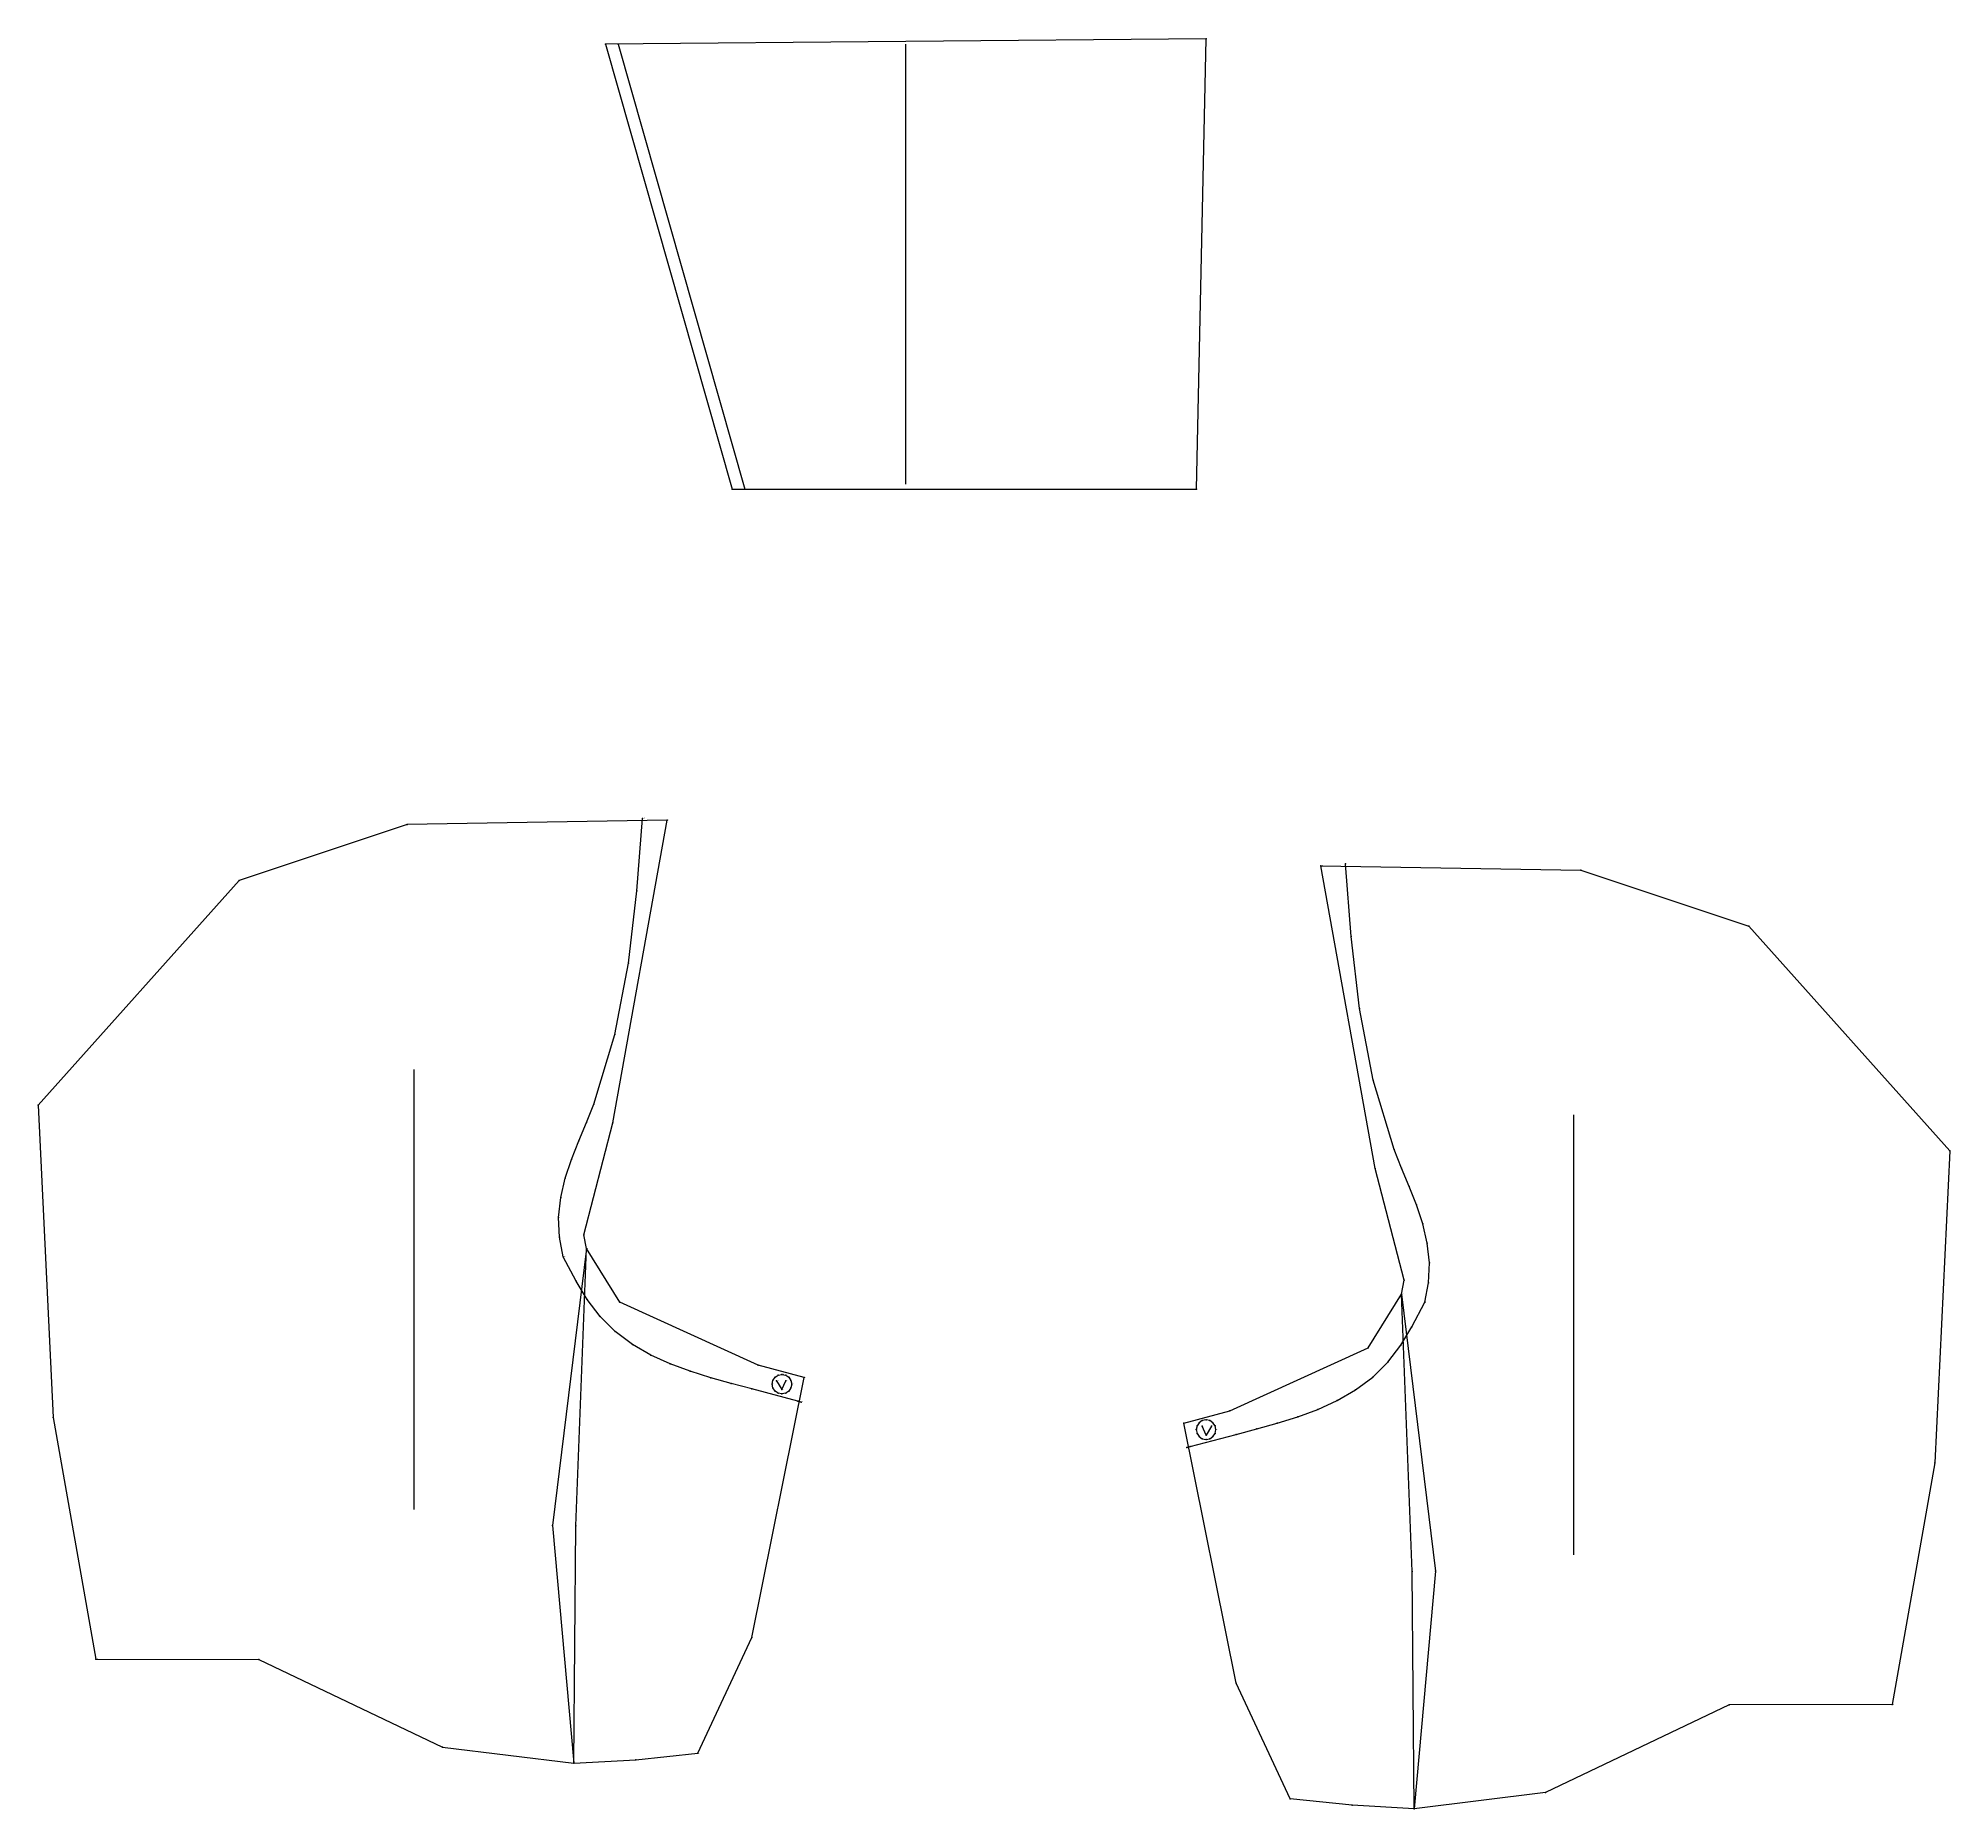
# Model space of a CAD drawing. Extents: x -1240 to 1049, y 0 to 2611.
# Drawn here: x -415 to 367, y 1631 to 2356 of the extents above; entities that cross this region are included whole.
import ezdxf

# ---------------------------------------------------------------- set-up
doc = ezdxf.new("R2010")
doc.units = 0

# ---------------------------------------------------------------- blocks, each defined once
blk = doc.blocks.new('Pattern_6774331_M')
at = {"layer": '1'}
blk.add_lwpolyline([(-196.006805, 1650.011963), (-170.529236, 1651.445435), (-145.14711, 1654.126953), (-123.054367, 1701.426636), (-101.686646, 1807.827759), (-120.472488, 1812.855591), (-177.078979, 1838.653198), (-190.728333, 1860.552002), (-191.828339, 1866.213379), (-180.02298, 1912.001343), (-157.805176, 2035.839966), (-264.207336, 2034.037964), (-332.899078, 2011.171265), (-415.123718, 1919.223389), (-409.039917, 1791.508667), (-391.582306, 1692.640381), (-324.849152, 1692.501587), (-249.683868, 1656.619019)], close=True, dxfattribs=at)
at = {"layer": '14'}
blk.add_lwpolyline([(-196.006805, 1650.011963), (-170.529236, 1651.445435), (-145.14711, 1654.126953), (-123.054367, 1701.426636), (-101.686646, 1807.827759), (-120.472488, 1812.855591), (-177.078979, 1838.653198), (-190.728333, 1860.552002), (-191.828339, 1866.213379), (-180.02298, 1912.001343), (-157.805176, 2035.839966), (-264.207336, 2034.037964), (-332.899078, 2011.171265), (-415.123718, 1919.223389), (-409.039917, 1791.508667), (-391.582306, 1692.640381), (-324.849152, 1692.501587), (-249.683868, 1656.619019)], close=True, dxfattribs=at)
at = {"layer": '2'}
for p in [(-167.778687, 2036.567383), (-167.778687, 2036.567383), (-157.805176, 2035.839966), (-157.805176, 2035.839966), (-157.805176, 2035.839966), (-157.805176, 2035.839966), (-200.273026, 1857.246094), (-200.273026, 1857.246094), (-190.728394, 1860.552124), (-190.728394, 1860.552124), (-190.728363, 1860.552124), (-190.728363, 1860.552124), (-190.728333, 1860.552002), (-190.728333, 1860.552002), (-190.728333, 1860.552002), (-190.728333, 1860.552002), (-110.769409, 1809.112549), (-110.769409, 1809.112549), (-101.686646, 1807.827759), (-101.686646, 1807.827759), (-101.686646, 1807.827759), (-101.686646, 1807.827759), (-114.769409, 1805.112549), (-114.769409, 1805.112549), (-113.022614, 1806.530396), (-113.022614, 1806.530396), (-110.769409, 1802.898193), (-110.769409, 1802.898193), (-110.769409, 1801.112549), (-110.769409, 1801.112549), (-109.133011, 1806.530396), (-109.133011, 1806.530396), (-106.769409, 1805.112549), (-106.769409, 1805.112549), (-102.896439, 1797.799683), (-102.896439, 1797.799683), (-391.582306, 1692.640381), (-391.582306, 1692.640381), (-391.582306, 1692.640381), (-391.582306, 1692.640381), (-145.14711, 1654.126953), (-145.14711, 1654.126953), (-145.14711, 1654.126953), (-145.14711, 1654.126953), (-196.006836, 1650.012085), (-196.006836, 1650.012085), (-196.006821, 1650.012085), (-196.006821, 1650.012085), (-196.006805, 1650.011963), (-196.006805, 1650.011963), (-196.006805, 1650.011963), (-196.006805, 1650.011963)]:
    blk.add_point(p, dxfattribs=at)
at = {"layer": '3'}
for p in [(-264.207336, 2034.037964), (-264.207336, 2034.037964), (-264.207336, 2034.037964), (-264.207336, 2034.037964), (-332.899078, 2011.171265), (-332.899078, 2011.171265), (-332.899078, 2011.171265), (-332.899078, 2011.171265), (-170.117416, 2006.913452), (-170.117416, 2006.913452), (-173.532623, 1977.36731), (-173.532623, 1977.36731), (-179.09761, 1948.156128), (-179.09761, 1948.156128), (-415.123718, 1919.223389), (-415.123718, 1919.223389), (-415.123718, 1919.223389), (-415.123718, 1919.223389), (-187.761551, 1919.718262), (-187.761551, 1919.718262), (-190.754593, 1912.153198), (-190.754593, 1912.153198), (-180.02298, 1912.001343), (-180.02298, 1912.001343), (-180.02298, 1912.001343), (-180.02298, 1912.001343), (-193.879013, 1904.641113), (-193.879013, 1904.641113), (-196.860748, 1897.071899), (-196.860748, 1897.071899), (-199.429291, 1889.353638), (-199.429291, 1889.353638), (-201.298096, 1881.439209), (-201.298096, 1881.439209), (-202.170471, 1873.356567), (-202.170471, 1873.356567), (-201.792358, 1865.238037), (-201.792358, 1865.238037), (-191.828339, 1866.213379), (-191.828339, 1866.213379), (-191.828339, 1866.213379), (-191.828339, 1866.213379), (-195.000748, 1847.212646), (-195.000748, 1847.212646), (-190.485458, 1839.727295), (-190.485458, 1839.727295), (-177.078979, 1838.653198), (-177.078979, 1838.653198), (-177.078979, 1838.653198), (-177.078979, 1838.653198), (-185.21666, 1832.756104), (-185.21666, 1832.756104), (-179.005478, 1826.612183), (-179.005478, 1826.612183), (-171.996307, 1821.394409), (-171.996307, 1821.394409), (-164.418854, 1817.038574), (-164.418854, 1817.038574), (-156.463242, 1813.416626), (-156.463242, 1813.416626), (-148.266571, 1810.375488), (-148.266571, 1810.375488), (-139.923676, 1807.759644), (-139.923676, 1807.759644), (-120.472488, 1812.855591), (-120.472488, 1812.855591), (-120.472488, 1812.855591), (-120.472488, 1812.855591), (-113.597839, 1807.940918), (-113.597839, 1807.940918), (-112.30014, 1808.808105), (-112.30014, 1808.808105), (-109.238678, 1808.808105), (-109.238678, 1808.808105), (-107.940979, 1807.940918), (-107.940979, 1807.940918), (-131.499786, 1805.41687), (-131.499786, 1805.41687), (-123.043869, 1803.191772), (-123.043869, 1803.191772), (-114.46492, 1806.643311), (-114.46492, 1806.643311), (-114.46492, 1803.581787), (-114.46492, 1803.581787), (-113.597839, 1802.28418), (-113.597839, 1802.28418), (-112.30014, 1801.416992), (-112.30014, 1801.416992), (-109.238678, 1801.416992), (-109.238678, 1801.416992), (-107.940979, 1802.28418), (-107.940979, 1802.28418), (-107.073883, 1806.643311), (-107.073883, 1806.643311), (-107.073883, 1803.581787), (-107.073883, 1803.581787), (-409.039917, 1791.508667), (-409.039917, 1791.508667), (-409.039917, 1791.508667), (-409.039917, 1791.508667), (-104.272034, 1798.167725), (-104.272034, 1798.167725), (-204.686951, 1747.277588), (-204.686951, 1747.277588), (-195.094772, 1747.098267), (-195.094772, 1747.098267), (-123.054367, 1701.426636), (-123.054367, 1701.426636), (-123.054367, 1701.426636), (-123.054367, 1701.426636), (-324.849152, 1692.501587), (-324.849152, 1692.501587), (-324.849152, 1692.501587), (-324.849152, 1692.501587), (-249.683868, 1656.619019), (-249.683868, 1656.619019), (-249.683868, 1656.619019), (-249.683868, 1656.619019), (-170.529236, 1651.445435), (-170.529236, 1651.445435), (-170.529236, 1651.445435), (-170.529236, 1651.445435)]:
    blk.add_point(p, dxfattribs=at)
at = {"layer": '7'}
blk.add_line((-261.311646, 1753.873291), (-261.311646, 1933.873291), dxfattribs=at)
at = {"layer": '8'}
for points in [[(-102.896439, 1797.799683), (-104.272034, 1798.167725), (-123.043869, 1803.191772), (-131.499786, 1805.41687), (-139.923676, 1807.759644), (-148.266571, 1810.375488), (-156.463242, 1813.416626), (-164.418854, 1817.038574), (-171.996307, 1821.394409), (-179.005478, 1826.612183), (-185.21666, 1832.756104), (-190.485458, 1839.727295), (-195.000748, 1847.212646), (-200.273026, 1857.246094), (-201.792358, 1865.238037), (-202.170471, 1873.356567), (-201.298096, 1881.439209), (-199.429291, 1889.353638), (-196.860748, 1897.071899), (-193.879013, 1904.641113), (-190.754593, 1912.153198), (-187.761551, 1919.718262), (-179.09761, 1948.156128), (-173.532623, 1977.36731), (-170.117416, 2006.913452), (-167.778687, 2036.567383)], [(-190.728363, 1860.552124), (-204.686951, 1747.277588), (-196.006836, 1650.012085)], [(-196.006821, 1650.012085), (-195.094772, 1747.098267), (-190.728394, 1860.552124)], [(-113.022614, 1806.530396), (-110.769409, 1802.898193), (-109.133011, 1806.530396)]]:
    blk.add_lwpolyline(points, dxfattribs=at)
blk.add_lwpolyline([(-110.769409, 1801.112549), (-112.30014, 1801.416992), (-113.597839, 1802.28418), (-114.46492, 1803.581787), (-114.769409, 1805.112549), (-114.46492, 1806.643311), (-113.597839, 1807.940918), (-112.30014, 1808.808105), (-110.769409, 1809.112549), (-109.238678, 1808.808105), (-107.940979, 1807.940918), (-107.073883, 1806.643311), (-106.769409, 1805.112549), (-107.073883, 1803.581787), (-107.940979, 1802.28418), (-109.238678, 1801.416992)], close=True, dxfattribs=at)
at = {"layer": '84'}
blk.add_lwpolyline([(-196.006805, 1650.011963), (-170.529236, 1651.445435), (-145.14711, 1654.126953), (-145.14711, 1654.126953), (-123.054367, 1701.426636), (-101.686646, 1807.827759), (-101.686646, 1807.827759), (-120.472488, 1812.855591), (-177.078979, 1838.653198), (-190.728333, 1860.552002), (-190.728333, 1860.552002), (-191.828339, 1866.213379), (-180.02298, 1912.001343), (-157.805176, 2035.839966), (-157.805176, 2035.839966), (-264.207336, 2034.037964), (-332.899078, 2011.171265), (-415.123718, 1919.223389), (-409.039917, 1791.508667), (-391.582306, 1692.640381), (-391.582306, 1692.640381), (-324.849152, 1692.501587), (-249.683868, 1656.619019), (-196.006805, 1650.011963)], close=True, dxfattribs=at)
at = {"layer": '85'}
for points in [[(-102.896439, 1797.799683), (-104.272034, 1798.167725), (-123.043869, 1803.191772), (-131.499786, 1805.41687), (-139.923676, 1807.759644), (-148.266571, 1810.375488), (-156.463242, 1813.416626), (-164.418854, 1817.038574), (-171.996307, 1821.394409), (-179.005478, 1826.612183), (-185.21666, 1832.756104), (-190.485458, 1839.727295), (-195.000748, 1847.212646), (-200.273026, 1857.246094), (-200.273026, 1857.246094), (-201.792358, 1865.238037), (-202.170471, 1873.356567), (-201.298096, 1881.439209), (-199.429291, 1889.353638), (-196.860748, 1897.071899), (-193.879013, 1904.641113), (-190.754593, 1912.153198), (-187.761551, 1919.718262), (-179.09761, 1948.156128), (-173.532623, 1977.36731), (-170.117416, 2006.913452), (-167.778687, 2036.567383), (-167.778687, 2036.567383)], [(-190.728363, 1860.552124), (-204.686951, 1747.277588), (-196.006836, 1650.012085), (-196.006836, 1650.012085)], [(-196.006821, 1650.012085), (-195.094772, 1747.098267), (-190.728394, 1860.552124), (-190.728394, 1860.552124)], [(-113.022614, 1806.530396), (-110.769409, 1802.898193), (-110.769409, 1802.898193), (-109.133011, 1806.530396), (-109.133011, 1806.530396)]]:
    blk.add_lwpolyline(points, dxfattribs=at)
blk.add_lwpolyline([(-110.769409, 1801.112549), (-112.30014, 1801.416992), (-113.597839, 1802.28418), (-114.46492, 1803.581787), (-114.769409, 1805.112549), (-114.769409, 1805.112549), (-114.46492, 1806.643311), (-113.597839, 1807.940918), (-112.30014, 1808.808105), (-110.769409, 1809.112549), (-110.769409, 1809.112549), (-109.238678, 1808.808105), (-107.940979, 1807.940918), (-107.073883, 1806.643311), (-106.769409, 1805.112549), (-106.769409, 1805.112549), (-107.073883, 1803.581787), (-107.940979, 1802.28418), (-109.238678, 1801.416992), (-110.769409, 1801.112549)], close=True, dxfattribs=at)
at = {"layer": '87'}
blk.add_lwpolyline([(-196.006805, 1650.011963), (-170.529236, 1651.445435), (-145.14711, 1654.126953), (-145.14711, 1654.126953), (-123.054367, 1701.426636), (-101.686646, 1807.827759), (-101.686646, 1807.827759), (-120.472488, 1812.855591), (-177.078979, 1838.653198), (-190.728333, 1860.552002), (-190.728333, 1860.552002), (-191.828339, 1866.213379), (-180.02298, 1912.001343), (-157.805176, 2035.839966), (-157.805176, 2035.839966), (-264.207336, 2034.037964), (-332.899078, 2011.171265), (-415.123718, 1919.223389), (-409.039917, 1791.508667), (-391.582306, 1692.640381), (-391.582306, 1692.640381), (-324.849152, 1692.501587), (-249.683868, 1656.619019), (-196.006805, 1650.011963)], close=True, dxfattribs=at)
at = {"layer": '1'}
for s, p in [('# 176', (-157.805176, 2035.839966)), ('# 175', (-190.728333, 1860.552002)), ('# 174', (-101.686646, 1807.827759)), ('# 177', (-391.582306, 1692.640381)), ('# 173', (-145.14711, 1654.126953)), ('# 172', (-196.006805, 1650.011963))]:
    blk.add_text(s, height=0.25, dxfattribs=at).set_placement(p)
at = {"layer": '14'}
for s, p in [('# 176', (-157.805176, 2035.839966)), ('# 175', (-190.728333, 1860.552002)), ('# 174', (-101.686646, 1807.827759)), ('# 177', (-391.582306, 1692.640381)), ('# 173', (-145.14711, 1654.126953)), ('# 172', (-196.006805, 1650.011963))]:
    blk.add_text(s, height=0.25, dxfattribs=at).set_placement(p)
at = {"layer": '8'}
for s, p in [('# 159', (-167.778687, 2036.567383)), ('# 158', (-200.273026, 1857.246094)), ('# 111', (-190.728394, 1860.552124)), ('# 113', (-190.728363, 1860.552124)), ('# 132', (-110.769409, 1809.112549)), ('# 131', (-114.769409, 1805.112549)), ('# 115', (-113.022614, 1806.530396)), ('# 116', (-110.769409, 1802.898193)), ('# 130', (-110.769409, 1801.112549)), ('# 117', (-109.133011, 1806.530396)), ('# 133', (-106.769409, 1805.112549)), ('# 157', (-102.896439, 1797.799683)), ('# 114', (-196.006836, 1650.012085)), ('# 110', (-196.006821, 1650.012085))]:
    blk.add_text(s, height=0.25, dxfattribs=at).set_placement(p)
at = {"layer": '85'}
for s, p in [('# 159', (-167.778687, 2036.567383)), ('# 111', (-190.728394, 1860.552124)), ('# 117', (-109.133011, 1806.530396)), ('# 114', (-196.006836, 1650.012085))]:
    blk.add_text(s, height=0.25, dxfattribs=at).set_placement(p)
blk = doc.blocks.new('Pattern_6774333_M')
at = {"layer": '1'}
blk.add_lwpolyline([(148.016083, 1631.391113), (122.538513, 1632.824585), (97.156387, 1635.506104), (75.063644, 1682.805786), (53.695923, 1789.206909), (72.481766, 1794.234741), (129.088257, 1820.032349), (142.73761, 1841.931152), (143.837616, 1847.592529), (132.032257, 1893.380493), (109.814453, 2017.219116), (216.216599, 2015.417114), (284.908356, 1992.550415), (367.132996, 1900.602539), (361.049194, 1772.887817), (343.591583, 1674.019531), (276.858429, 1673.880737), (201.693146, 1637.998169)], close=True, dxfattribs=at)
at = {"layer": '14'}
blk.add_lwpolyline([(148.016083, 1631.391113), (122.538513, 1632.824585), (97.156387, 1635.506104), (75.063644, 1682.805786), (53.695923, 1789.206909), (72.481766, 1794.234741), (129.088257, 1820.032349), (142.73761, 1841.931152), (143.837616, 1847.592529), (132.032257, 1893.380493), (109.814453, 2017.219116), (216.216599, 2015.417114), (284.908356, 1992.550415), (367.132996, 1900.602539), (361.049194, 1772.887817), (343.591583, 1674.019531), (276.858429, 1673.880737), (201.693146, 1637.998169)], close=True, dxfattribs=at)
at = {"layer": '2'}
for p in [(109.814453, 2017.219116), (109.814453, 2017.219116), (109.814453, 2017.219116), (109.814453, 2017.219116), (119.787964, 2017.946533), (119.787964, 2017.946533), (142.73761, 1841.931152), (142.73761, 1841.931152), (142.73761, 1841.931152), (142.73761, 1841.931152), (142.73764, 1841.931274), (142.73764, 1841.931274), (142.737671, 1841.931274), (142.737671, 1841.931274), (152.282303, 1838.625244), (152.282303, 1838.625244), (53.695923, 1789.206909), (53.695923, 1789.206909), (53.695923, 1789.206909), (53.695923, 1789.206909), (58.778687, 1786.491699), (58.778687, 1786.491699), (61.142288, 1787.909546), (61.142288, 1787.909546), (62.778687, 1790.491699), (62.778687, 1790.491699), (62.778687, 1784.277344), (62.778687, 1784.277344), (65.031891, 1787.909546), (65.031891, 1787.909546), (66.778687, 1786.491699), (66.778687, 1786.491699), (54.905716, 1779.178833), (54.905716, 1779.178833), (62.778687, 1782.491699), (62.778687, 1782.491699), (343.591583, 1674.019531), (343.591583, 1674.019531), (343.591583, 1674.019531), (343.591583, 1674.019531), (97.156387, 1635.506104), (97.156387, 1635.506104), (97.156387, 1635.506104), (97.156387, 1635.506104), (148.016083, 1631.391113), (148.016083, 1631.391113), (148.016083, 1631.391113), (148.016083, 1631.391113), (148.016098, 1631.391235), (148.016098, 1631.391235), (148.016113, 1631.391235), (148.016113, 1631.391235)]:
    blk.add_point(p, dxfattribs=at)
at = {"layer": '3'}
for p in [(216.216599, 2015.417114), (216.216599, 2015.417114), (216.216599, 2015.417114), (216.216599, 2015.417114), (122.126694, 1988.292603), (122.126694, 1988.292603), (284.908356, 1992.550415), (284.908356, 1992.550415), (284.908356, 1992.550415), (284.908356, 1992.550415), (125.541901, 1958.74646), (125.541901, 1958.74646), (131.106888, 1929.535278), (131.106888, 1929.535278), (139.770828, 1901.097412), (139.770828, 1901.097412), (132.032257, 1893.380493), (132.032257, 1893.380493), (132.032257, 1893.380493), (132.032257, 1893.380493), (142.76387, 1893.532349), (142.76387, 1893.532349), (367.132996, 1900.602539), (367.132996, 1900.602539), (367.132996, 1900.602539), (367.132996, 1900.602539), (145.88829, 1886.020264), (145.88829, 1886.020264), (148.870026, 1878.45105), (148.870026, 1878.45105), (151.438568, 1870.732788), (151.438568, 1870.732788), (153.307373, 1862.818359), (153.307373, 1862.818359), (154.179749, 1854.735718), (154.179749, 1854.735718), (143.837616, 1847.592529), (143.837616, 1847.592529), (143.837616, 1847.592529), (143.837616, 1847.592529), (153.801636, 1846.617188), (153.801636, 1846.617188), (147.010025, 1828.591797), (147.010025, 1828.591797), (129.088257, 1820.032349), (129.088257, 1820.032349), (129.088257, 1820.032349), (129.088257, 1820.032349), (142.494736, 1821.106445), (142.494736, 1821.106445), (131.014755, 1807.991333), (131.014755, 1807.991333), (137.225937, 1814.135254), (137.225937, 1814.135254), (124.005585, 1802.77356), (124.005585, 1802.77356), (72.481766, 1794.234741), (72.481766, 1794.234741), (72.481766, 1794.234741), (72.481766, 1794.234741), (100.275848, 1791.754639), (100.275848, 1791.754639), (108.472519, 1794.795776), (108.472519, 1794.795776), (116.428131, 1798.417725), (116.428131, 1798.417725), (59.08316, 1788.022461), (59.08316, 1788.022461), (59.08316, 1784.960938), (59.08316, 1784.960938), (59.950256, 1789.320068), (59.950256, 1789.320068), (59.950256, 1783.66333), (59.950256, 1783.66333), (61.247955, 1790.187256), (61.247955, 1790.187256), (64.309418, 1790.187256), (64.309418, 1790.187256), (65.607117, 1789.320068), (65.607117, 1789.320068), (65.607117, 1783.66333), (65.607117, 1783.66333), (66.474197, 1788.022461), (66.474197, 1788.022461), (66.474197, 1784.960938), (66.474197, 1784.960938), (75.053146, 1784.570923), (75.053146, 1784.570923), (83.509064, 1786.796021), (83.509064, 1786.796021), (91.932953, 1789.138794), (91.932953, 1789.138794), (56.281311, 1779.546875), (56.281311, 1779.546875), (61.247955, 1782.796143), (61.247955, 1782.796143), (64.309418, 1782.796143), (64.309418, 1782.796143), (361.049194, 1772.887817), (361.049194, 1772.887817), (361.049194, 1772.887817), (361.049194, 1772.887817), (147.10405, 1728.477417), (147.10405, 1728.477417), (156.696228, 1728.656738), (156.696228, 1728.656738), (75.063644, 1682.805786), (75.063644, 1682.805786), (75.063644, 1682.805786), (75.063644, 1682.805786), (276.858429, 1673.880737), (276.858429, 1673.880737), (276.858429, 1673.880737), (276.858429, 1673.880737), (201.693146, 1637.998169), (201.693146, 1637.998169), (201.693146, 1637.998169), (201.693146, 1637.998169), (122.538513, 1632.824585), (122.538513, 1632.824585), (122.538513, 1632.824585), (122.538513, 1632.824585)]:
    blk.add_point(p, dxfattribs=at)
at = {"layer": '7'}
blk.add_line((213.320923, 1735.252441), (213.320923, 1915.252441), dxfattribs=at)
at = {"layer": '8'}
for points in [[(54.905716, 1779.178833), (56.281311, 1779.546875), (75.053146, 1784.570923), (83.509064, 1786.796021), (91.932953, 1789.138794), (100.275848, 1791.754639), (108.472519, 1794.795776), (116.428131, 1798.417725), (124.005585, 1802.77356), (131.014755, 1807.991333), (137.225937, 1814.135254), (142.494736, 1821.106445), (147.010025, 1828.591797), (152.282303, 1838.625244), (153.801636, 1846.617188), (154.179749, 1854.735718), (153.307373, 1862.818359), (151.438568, 1870.732788), (148.870026, 1878.45105), (145.88829, 1886.020264), (142.76387, 1893.532349), (139.770828, 1901.097412), (131.106888, 1929.535278), (125.541901, 1958.74646), (122.126694, 1988.292603), (119.787964, 2017.946533)], [(142.73764, 1841.931274), (156.696228, 1728.656738), (148.016113, 1631.391235)], [(148.016098, 1631.391235), (147.10405, 1728.477417), (142.737671, 1841.931274)], [(65.031891, 1787.909546), (62.778687, 1784.277344), (61.142288, 1787.909546)]]:
    blk.add_lwpolyline(points, dxfattribs=at)
blk.add_lwpolyline([(62.778687, 1782.491699), (64.309418, 1782.796143), (65.607117, 1783.66333), (66.474197, 1784.960938), (66.778687, 1786.491699), (66.474197, 1788.022461), (65.607117, 1789.320068), (64.309418, 1790.187256), (62.778687, 1790.491699), (61.247955, 1790.187256), (59.950256, 1789.320068), (59.08316, 1788.022461), (58.778687, 1786.491699), (59.08316, 1784.960938), (59.950256, 1783.66333), (61.247955, 1782.796143)], close=True, dxfattribs=at)
at = {"layer": '84'}
blk.add_lwpolyline([(148.016083, 1631.391113), (122.538513, 1632.824585), (97.156387, 1635.506104), (97.156387, 1635.506104), (75.063644, 1682.805786), (53.695923, 1789.206909), (53.695923, 1789.206909), (72.481766, 1794.234741), (129.088257, 1820.032349), (142.73761, 1841.931152), (142.73761, 1841.931152), (143.837616, 1847.592529), (132.032257, 1893.380493), (109.814453, 2017.219116), (109.814453, 2017.219116), (216.216599, 2015.417114), (284.908356, 1992.550415), (367.132996, 1900.602539), (361.049194, 1772.887817), (343.591583, 1674.019531), (343.591583, 1674.019531), (276.858429, 1673.880737), (201.693146, 1637.998169), (148.016083, 1631.391113)], close=True, dxfattribs=at)
at = {"layer": '85'}
for points in [[(54.905716, 1779.178833), (56.281311, 1779.546875), (75.053146, 1784.570923), (83.509064, 1786.796021), (91.932953, 1789.138794), (100.275848, 1791.754639), (108.472519, 1794.795776), (116.428131, 1798.417725), (124.005585, 1802.77356), (131.014755, 1807.991333), (137.225937, 1814.135254), (142.494736, 1821.106445), (147.010025, 1828.591797), (152.282303, 1838.625244), (152.282303, 1838.625244), (153.801636, 1846.617188), (154.179749, 1854.735718), (153.307373, 1862.818359), (151.438568, 1870.732788), (148.870026, 1878.45105), (145.88829, 1886.020264), (142.76387, 1893.532349), (139.770828, 1901.097412), (131.106888, 1929.535278), (125.541901, 1958.74646), (122.126694, 1988.292603), (119.787964, 2017.946533), (119.787964, 2017.946533)], [(142.73764, 1841.931274), (156.696228, 1728.656738), (148.016113, 1631.391235), (148.016113, 1631.391235)], [(148.016098, 1631.391235), (147.10405, 1728.477417), (142.737671, 1841.931274), (142.737671, 1841.931274)], [(65.031891, 1787.909546), (62.778687, 1784.277344), (62.778687, 1784.277344), (61.142288, 1787.909546), (61.142288, 1787.909546)]]:
    blk.add_lwpolyline(points, dxfattribs=at)
blk.add_lwpolyline([(62.778687, 1782.491699), (64.309418, 1782.796143), (65.607117, 1783.66333), (66.474197, 1784.960938), (66.778687, 1786.491699), (66.778687, 1786.491699), (66.474197, 1788.022461), (65.607117, 1789.320068), (64.309418, 1790.187256), (62.778687, 1790.491699), (62.778687, 1790.491699), (61.247955, 1790.187256), (59.950256, 1789.320068), (59.08316, 1788.022461), (58.778687, 1786.491699), (58.778687, 1786.491699), (59.08316, 1784.960938), (59.950256, 1783.66333), (61.247955, 1782.796143), (62.778687, 1782.491699)], close=True, dxfattribs=at)
at = {"layer": '87'}
blk.add_lwpolyline([(148.016083, 1631.391113), (122.538513, 1632.824585), (97.156387, 1635.506104), (97.156387, 1635.506104), (75.063644, 1682.805786), (53.695923, 1789.206909), (53.695923, 1789.206909), (72.481766, 1794.234741), (129.088257, 1820.032349), (142.73761, 1841.931152), (142.73761, 1841.931152), (143.837616, 1847.592529), (132.032257, 1893.380493), (109.814453, 2017.219116), (109.814453, 2017.219116), (216.216599, 2015.417114), (284.908356, 1992.550415), (367.132996, 1900.602539), (361.049194, 1772.887817), (343.591583, 1674.019531), (343.591583, 1674.019531), (276.858429, 1673.880737), (201.693146, 1637.998169), (148.016083, 1631.391113)], close=True, dxfattribs=at)
at = {"layer": '1'}
for s, p in [('# 107', (109.814453, 2017.219116)), ('# 106', (142.73761, 1841.931152)), ('# 105', (53.695923, 1789.206909)), ('# 108', (343.591583, 1674.019531)), ('# 104', (97.156387, 1635.506104)), ('# 103', (148.016083, 1631.391113))]:
    blk.add_text(s, height=0.25, dxfattribs=at).set_placement(p)
at = {"layer": '14'}
for s, p in [('# 107', (109.814453, 2017.219116)), ('# 106', (142.73761, 1841.931152)), ('# 105', (53.695923, 1789.206909)), ('# 108', (343.591583, 1674.019531)), ('# 104', (97.156387, 1635.506104)), ('# 103', (148.016083, 1631.391113))]:
    blk.add_text(s, height=0.25, dxfattribs=at).set_placement(p)
at = {"layer": '8'}
for s, p in [('# 90', (119.787964, 2017.946533)), ('# 44', (142.73764, 1841.931274)), ('# 42', (142.737671, 1841.931274)), ('# 89', (152.282303, 1838.625244)), ('# 64', (58.778687, 1786.491699)), ('# 48', (61.142288, 1787.909546)), ('# 63', (62.778687, 1790.491699)), ('# 47', (62.778687, 1784.277344)), ('# 46', (65.031891, 1787.909546)), ('# 62', (66.778687, 1786.491699)), ('# 88', (54.905716, 1779.178833)), ('# 61', (62.778687, 1782.491699)), ('# 41', (148.016098, 1631.391235)), ('# 45', (148.016113, 1631.391235))]:
    blk.add_text(s, height=0.25, dxfattribs=at).set_placement(p)
at = {"layer": '85'}
for s, p in [('# 90', (119.787964, 2017.946533)), ('# 42', (142.737671, 1841.931274)), ('# 48', (61.142288, 1787.909546)), ('# 45', (148.016113, 1631.391235))]:
    blk.add_text(s, height=0.25, dxfattribs=at).set_placement(p)
blk = doc.blocks.new('Pattern_10975116_M')
at = {"layer": '1'}
blk.add_lwpolyline([(-182.921448, 2353.334229), (-131.200623, 2171.24707), (58.93988, 2171.24707), (62.778625, 2355.528564)], close=True, dxfattribs=at)
at = {"layer": '14'}
blk.add_lwpolyline([(-182.921448, 2353.334229), (-131.200623, 2171.24707), (58.93988, 2171.24707), (62.778625, 2355.528564)], close=True, dxfattribs=at)
at = {"layer": '2'}
for p in [(62.778625, 2355.528564), (62.778625, 2355.528564), (62.778625, 2355.528564), (62.778625, 2355.528564), (-182.921448, 2353.334229), (-182.921448, 2353.334229), (-182.921448, 2353.334229), (-182.921448, 2353.334229), (-177.736816, 2353.380615), (-177.736816, 2353.380615), (-131.200623, 2171.24707), (-131.200623, 2171.24707), (-131.200623, 2171.24707), (-131.200623, 2171.24707), (-126.00293, 2171.24707), (-126.00293, 2171.24707), (58.93988, 2171.24707), (58.93988, 2171.24707), (58.93988, 2171.24707), (58.93988, 2171.24707)]:
    blk.add_point(p, dxfattribs=at)
at = {"layer": '7'}
blk.add_line((-60.071411, 2173.387695), (-60.071411, 2353.387695), dxfattribs=at)
at = {"layer": '8'}
blk.add_lwpolyline([(-177.736816, 2353.380615), (-126.00293, 2171.24707)], dxfattribs=at)
at = {"layer": '84'}
blk.add_lwpolyline([(-182.921448, 2353.334229), (-131.200623, 2171.24707), (-131.200623, 2171.24707), (58.93988, 2171.24707), (58.93988, 2171.24707), (62.778625, 2355.528564), (62.778625, 2355.528564), (-182.921448, 2353.334229)], close=True, dxfattribs=at)
at = {"layer": '85'}
blk.add_lwpolyline([(-177.736816, 2353.380615), (-126.00293, 2171.24707), (-126.00293, 2171.24707)], dxfattribs=at)
at = {"layer": '87'}
blk.add_lwpolyline([(-182.921448, 2353.334229), (-131.200623, 2171.24707), (-131.200623, 2171.24707), (58.93988, 2171.24707), (58.93988, 2171.24707), (62.778625, 2355.528564), (62.778625, 2355.528564), (-182.921448, 2353.334229)], close=True, dxfattribs=at)
at = {"layer": '1'}
for s, p in [('# 5', (62.778625, 2355.528564)), ('# 2', (-182.921448, 2353.334229)), ('# 3', (-131.200623, 2171.24707)), ('# 4', (58.93988, 2171.24707))]:
    blk.add_text(s, height=0.25, dxfattribs=at).set_placement(p)
at = {"layer": '14'}
for s, p in [('# 5', (62.778625, 2355.528564)), ('# 2', (-182.921448, 2353.334229)), ('# 3', (-131.200623, 2171.24707)), ('# 4', (58.93988, 2171.24707))]:
    blk.add_text(s, height=0.25, dxfattribs=at).set_placement(p)
at = {"layer": '8'}
for s, p in [('# 0', (-177.736816, 2353.380615)), ('# 1', (-126.00293, 2171.24707))]:
    blk.add_text(s, height=0.25, dxfattribs=at).set_placement(p)
at = {"layer": '85'}
blk.add_text('# 1', height=0.25, dxfattribs=at).set_placement((-126.00293, 2171.24707))

msp = doc.modelspace()

# ---------------------------------------------------------------- block references
at = {"layer": '1'}
for name in ['Pattern_10975116_M', 'Pattern_6774331_M', 'Pattern_6774333_M']:
    msp.add_blockref(name, (0, 0), dxfattribs=at)

doc.saveas('drawing.dxf')
